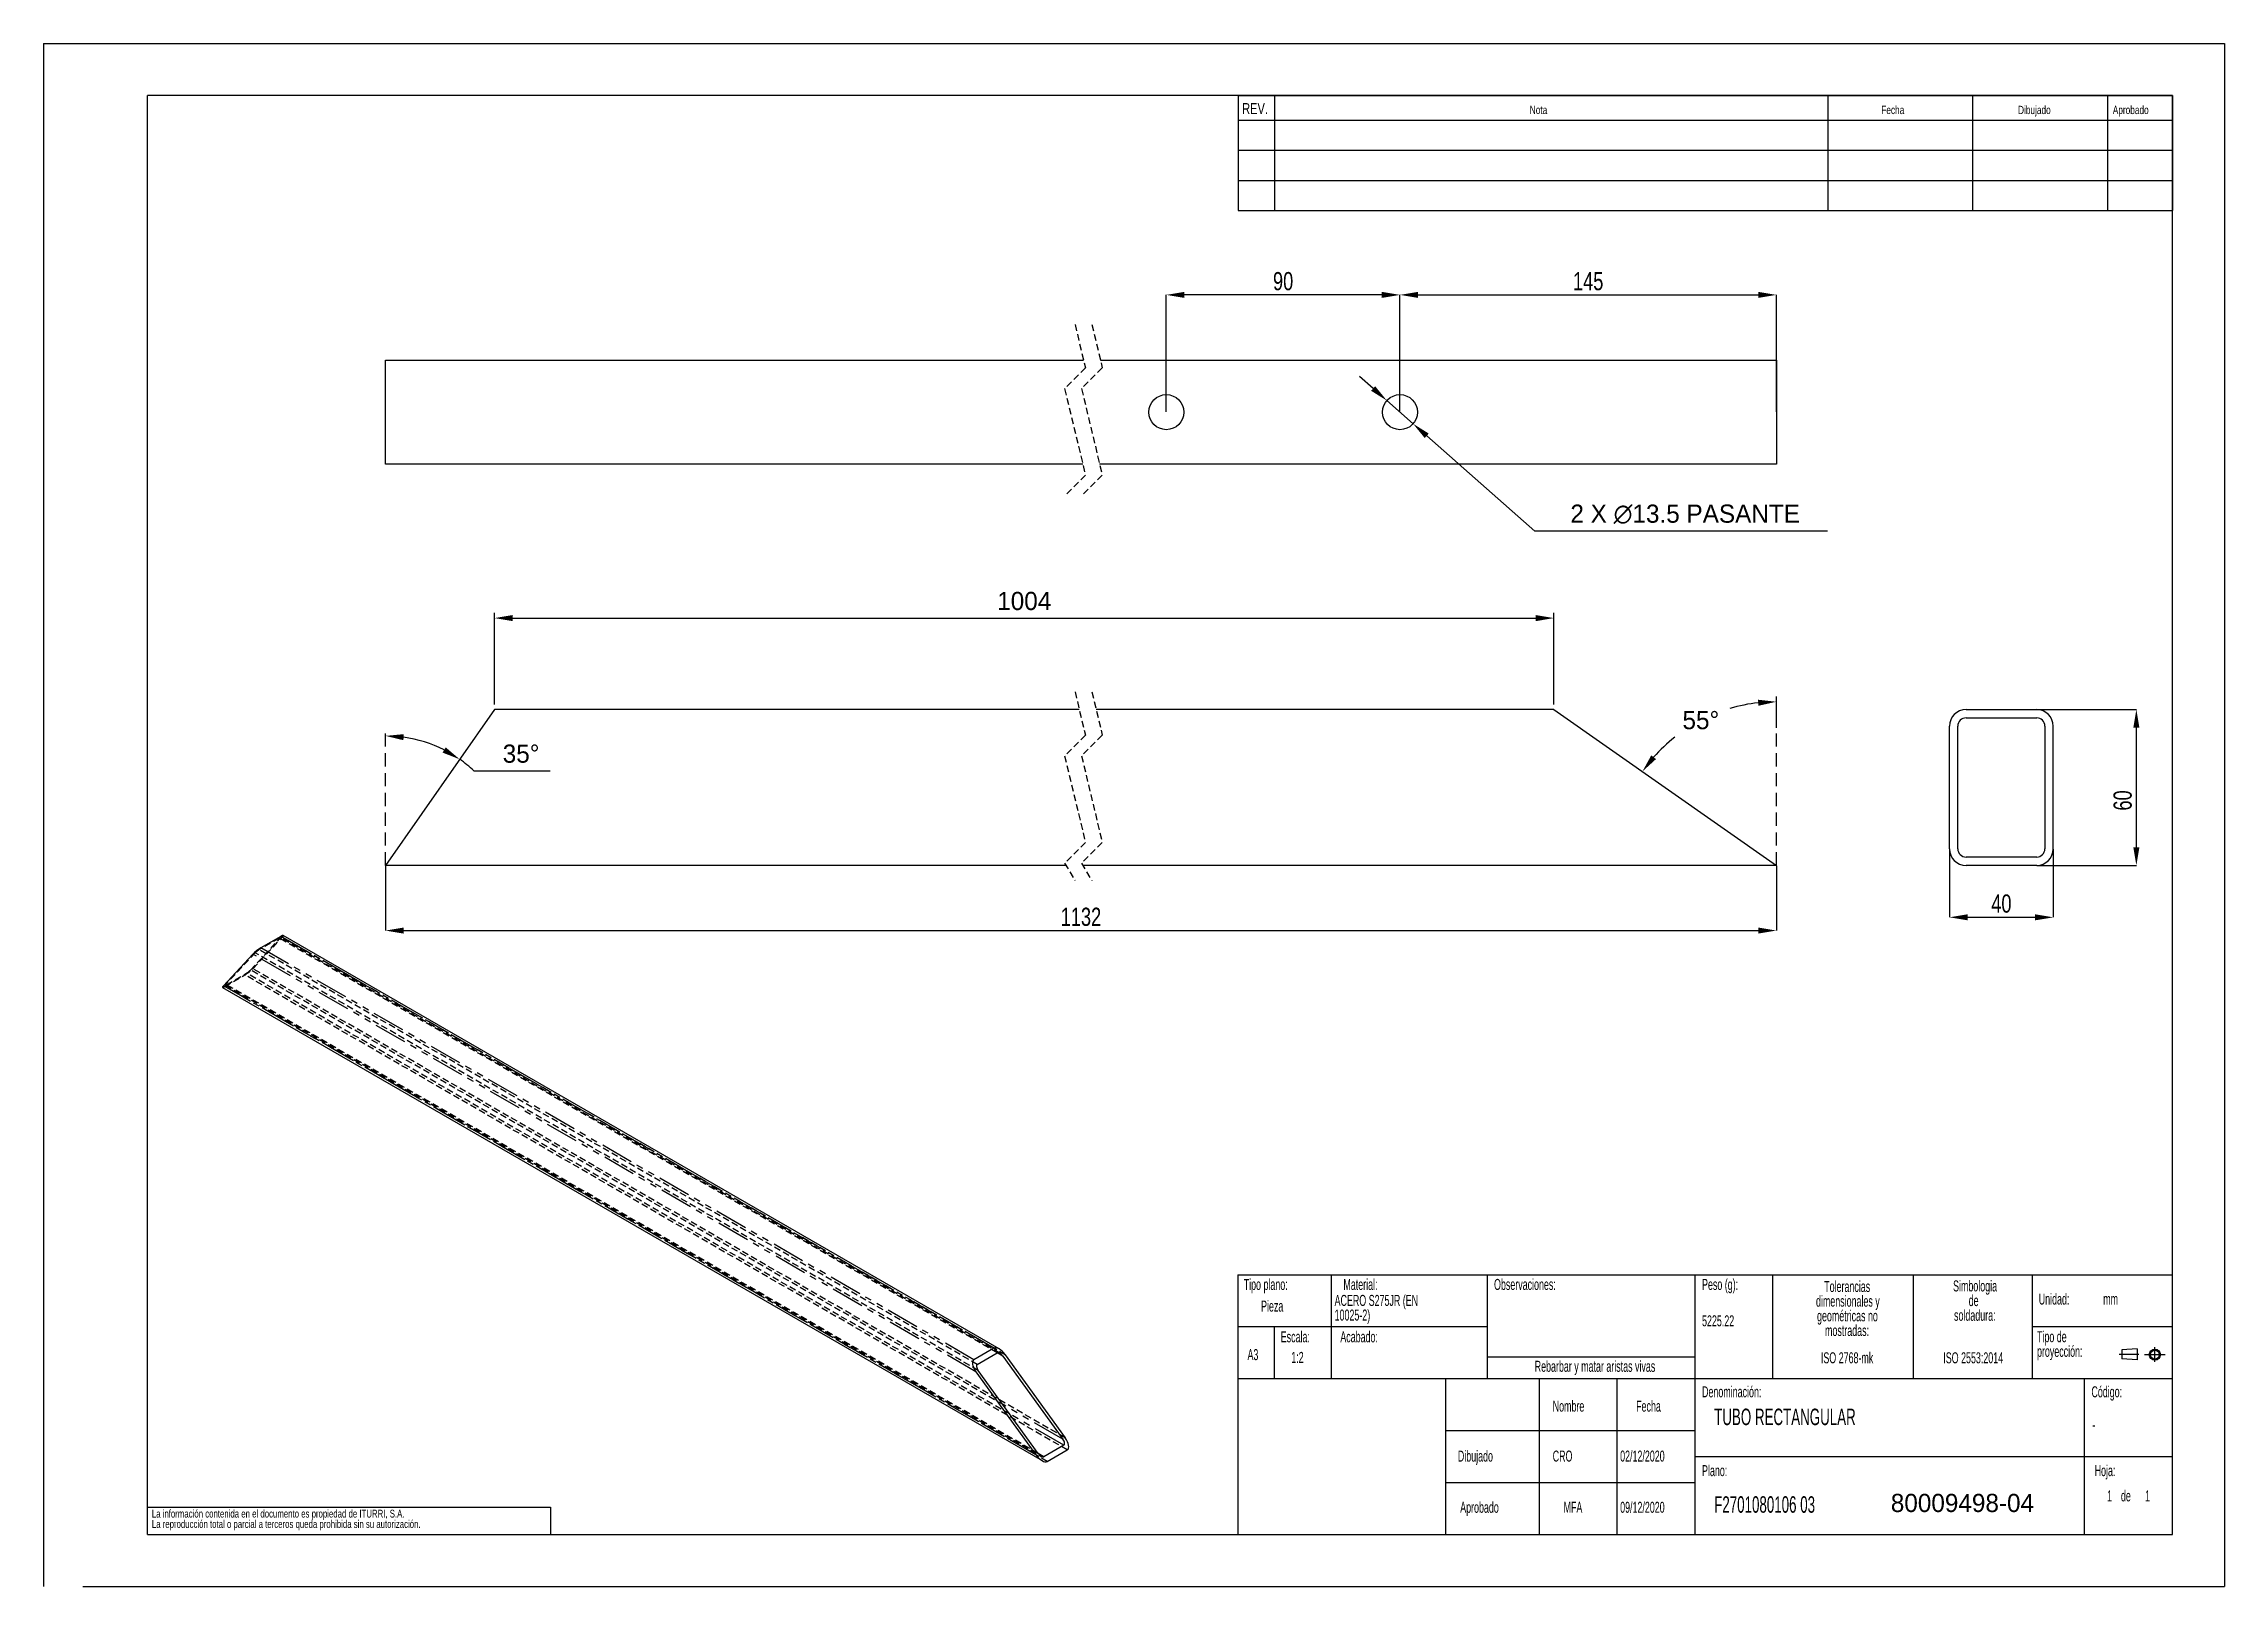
# Model space of a CAD drawing. Extents: x 0 to 1704, y 0 to 297.
# Drawn here: x 0 to 420, y 0 to 297 of the extents above; entities that cross this region are included whole.
import ezdxf

# ---------------------------------------------------------------- set-up
doc = ezdxf.new("R2010")
doc.units = 0
doc.header["$PDSIZE"] = -1
for name, pattern in [('SLD-CENTRADA-DOBLE', [12.7, 6.35, -1.27, 1.27, -1.27, 1.27, -1.27]), ('SLD-CENTRADA-TRAZOS-LARGOS', [19.05, 15.24, -1.27, 1.27, -1.27]), ('SLD-CONTINUA', [0]), ('SLD-DISCONTINUA', [1.905, 1.27, -0.635])]:
    doc.linetypes.add(name, pattern=pattern)
doc.layers.get('0').update_dxf_attribs({"linetype": 'CONTINUOUS'})
doc.layers.get('Defpoints').update_dxf_attribs({"linetype": 'CONTINUOUS'})
doc.layers.add('FORMATO', color=7, linetype='SLD-CONTINUA')
doc.layers.add('SLD-0', color=179, linetype='SLD-CONTINUA')
doc.styles.add('SLDTEXTSTYLE0', font='TXT', dxfattribs={"width": 0.605})
doc.styles.add('SLDTEXTSTYLE1', font='TXT', dxfattribs={"width": 0.75})
doc.dimstyles.new('ISO-25', dxfattribs={"dimtxt": 2.5, "dimasz": 2.5, "dimexe": 1.25, "dimexo": 0.625, "dimtad": 1, "dimdsep": 46, "dimtxsty": 'Standard', "dimcen": 2.5, "dimadec": 0, "dimazin": 0, "dimtfac": 1, "dimtmove": 0, "dimatfit": 3, "dimfxl": 1, "dimarcsym": 0})
doc.dimstyles.new('SLDDIMSTYLE0', dxfattribs={"dimtxt": 3.5, "dimasz": 3.5, "dimexe": 0, "dimexo": 0.0625, "dimgap": 0.875, "dimtad": 1, "dimdec": 1, "dimlfac": 2, "dimrnd": 1e-09, "dimzin": 12, "dimdsep": 46, "dimtxsty": 'SLDTEXTSTYLE1', "dimsah": 1, "dimcen": 0.09, "dimadec": 0, "dimazin": 0, "dimtfac": 1, "dimtdec": 1, "dimtofl": 0, "dimtmove": 0, "dimatfit": 3, "dimfxl": 1, "dimtolj": 1, "dimtzin": 12, "dimarcsym": 0})

msp = doc.modelspace()

# ---------------------------------------------------------------- texts
at = {"insert": (355.754, 17.808), "char_height": 3.5, "width": 30.0125, "attachment_point": 1}
msp.add_mtext('80009498-04', dxfattribs=at)
at = {"layer": 'FORMATO', "attachment_point": 1, "style": 'SLDTEXTSTYLE1'}
for s, insert, char_height in [('REV.', (230.836, 285.552), 2.1167), ('Nota', (286.224, 285.026), 1.5875), ('Fecha', (353.926, 285.026), 1.5875), ('Dibujado', (380.261, 285.026), 1.5875), ('Aprobado', (398.51, 285.026), 1.5875)]:
    msp.add_mtext(s, dxfattribs=dict(at, insert=insert, char_height=char_height))
at = {"layer": 'SLD-0', "style": 'SLDTEXTSTYLE0'}
for s, insert, char_height, attachment_point in [('Tipo plano:', (231.129, 59.181), 2.11667, 1), ('Tipo plano:', (231.129, 59.181), 2.11667, 1), ('Material:', (250.33, 59.181), 2.1167, 1), ('Material:', (250.33, 59.181), 2.1167, 1), ('Observaciones:', (279.339, 59.181), 2.11667, 1), ('Observaciones:', (279.339, 59.181), 2.11667, 1), ('Peso (g):', (319.403, 59.181), 2.1167, 1), ('Peso (g):', (319.403, 59.181), 2.1167, 1), ('Pieza', (234.473, 55.019), 2.1167, 1), ('Pieza', (234.473, 55.019), 2.1167, 1), ('Unidad:', (384.246, 56.371), 2.1167, 1), ('Unidad:', (384.246, 56.371), 2.1167, 1), ('mm', (396.662, 56.371), 2.1167, 1), ('mm', (396.662, 56.371), 2.1167, 1), ('5225.22', (319.403, 52.181), 2.1167, 1), ('5225.22', (319.403, 52.181), 2.1167, 1), ('Escala:', (238.263, 49.101), 2.1167, 1), ('Escala:', (238.263, 49.101), 2.1167, 1), ('Acabado:', (249.738, 49.101), 2.1167, 1), ('Acabado:', (249.738, 49.101), 2.1167, 1), ('A3', (231.859, 45.674), 2.1167, 1), ('A3', (231.859, 45.674), 2.1167, 1), ('1:2', (240.29, 45.135), 2.1167, 1), ('1:2', (240.29, 45.135), 2.1167, 1), ('Rebarbar y matar aristas vivas', (298.785, 43.424), 2.11667, 2), ('Rebarbar y matar aristas vivas', (298.785, 43.424), 2.11667, 2), ('ISO 2768-mk', (347.337, 45.06), 2.11667, 2), ('ISO 2768-mk', (347.337, 45.06), 2.11667, 2), ('ISO 2553:2014', (371.625, 45.06), 2.11667, 2), ('ISO 2553:2014', (371.625, 45.06), 2.11667, 2), ('Denominación:', (319.403, 38.514), 2.11667, 1), ('Denominación:', (319.403, 38.514), 2.11667, 1), ('Código:', (394.398, 38.514), 2.1167, 1), ('Código:', (394.398, 38.514), 2.1167, 1), ('Nombre', (290.638, 35.755), 2.1167, 1), ('Nombre', (290.638, 35.755), 2.1167, 1), ('Fecha', (306.708, 35.755), 2.1167, 1), ('Fecha', (306.708, 35.755), 2.1167, 1), ('TUBO RECTANGULAR', (321.739, 34.217), 3.175, 1), ('TUBO RECTANGULAR', (321.739, 34.217), 3.175, 1), ('-', (394.586, 32.193), 2.117, 1), ('-', (394.586, 32.193), 2.117, 1), ('Dibujado', (272.373, 26.14), 2.1167, 1), ('Dibujado', (272.373, 26.14), 2.1167, 1), ('CRO', (290.638, 26.14), 2.1167, 1), ('02/12/2020', (303.629, 26.14), 2.1167, 1), ('Plano:', (319.403, 23.338), 2.1167, 1), ('Plano:', (319.403, 23.338), 2.1167, 1), ('Hoja:', (395.014, 23.338), 2.1167, 1), ('Hoja:', (395.014, 23.338), 2.1167, 1), ('F2701080106 03', (321.739, 17.347), 3.175, 1), ('F2701080106 03', (321.739, 17.347), 3.175, 1), ('1', (397.413, 18.475), 2.117, 1), ('1', (397.413, 18.475), 2.117, 1), ('1', (397.413, 18.475), 2.117, 1), ('1', (397.413, 18.475), 2.117, 1), ('de', (400.078, 18.475), 2.1167, 1), ('de', (400.078, 18.475), 2.1167, 1), ('de', (400.078, 18.475), 2.1167, 1), ('de', (400.078, 18.475), 2.1167, 1), ('1', (404.731, 18.475), 2.117, 1), ('1', (404.731, 18.475), 2.117, 1), ('1', (404.731, 18.475), 2.117, 1), ('1', (404.731, 18.475), 2.117, 1), ('Aprobado', (272.825, 16.282), 2.1167, 1), ('Aprobado', (272.825, 16.282), 2.1167, 1), ('MFA', (292.735, 16.282), 2.1167, 1), ('09/12/2020', (303.629, 16.282), 2.1167, 1)]:
    msp.add_mtext(s, dxfattribs=dict(at, insert=insert, char_height=char_height, attachment_point=attachment_point))

# ---------------------------------------------------------------- blocks, each defined once
blk = doc.blocks.new('BLOQUE3')
at = {"color": 7, "linetype": 'SLD-CENTRADA-TRAZOS-LARGOS'}
for p, q in [((397.92, 130.06), (394.8, 130.06)), ((398.88, 130.02), (402.16, 130.02)), ((400.52, 128.85), (400.52, 131.19))]:
    blk.add_line(p, q, dxfattribs=at)
at = {"color": 7, "linetype": 'SLD-CONTINUA'}
for p, q in [((397.68, 130.95), (395.23, 130.77)), ((395.23, 130.77), (395.23, 129.34)), ((397.68, 130.95), (397.68, 129.16)), ((397.68, 129.16), (395.23, 129.34))]:
    blk.add_line(p, q, dxfattribs=at)
for radius in [0.892, 0.713]:
    blk.add_circle((400.52, 130.02), radius, dxfattribs=at)
blk = doc.blocks.new('SW_NOTE_0')
at = {"layer": 'SLD-0', "color": 0, "attachment_point": 2, "style": 'SLDTEXTSTYLE0'}
for s, insert, char_height in [('dimensionales y', (7.54, -0.09), 2.1167), ('Tolerancias', (7.41, 2.73), 2.1167), ('geométricas no', (7.46, -2.92), 2.1167), ('mostradas:', (7.38, -5.74), 2.117)]:
    blk.add_mtext(s, dxfattribs=dict(at, insert=insert, char_height=char_height))
blk = doc.blocks.new('SW_NOTE_0_1')
at = {"layer": 'SLD-0', "color": 0, "attachment_point": 1, "style": 'SLDTEXTSTYLE0'}
for s, insert, char_height in [('Tipo de', (0, 2.73), 2.117), ('proyección:', (0, -0.09), 2.1167)]:
    blk.add_mtext(s, dxfattribs=dict(at, insert=insert, char_height=char_height))
blk = doc.blocks.new('SW_NOTE_0_2')
at = {"layer": 'SLD-0', "color": 0, "char_height": 2.117, "attachment_point": 2, "style": 'SLDTEXTSTYLE0'}
for s, insert in [('Simbologia', (7.11, 2.73)), ('de', (6.84, -0.09)), ('soldadura:', (7.06, -2.92))]:
    blk.add_mtext(s, dxfattribs=dict(at, insert=insert))
blk = doc.blocks.new('SW_NOTE_0_3')
at = {"layer": 'SLD-0', "color": 0, "attachment_point": 1, "style": 'SLDTEXTSTYLE0'}
for s, insert, char_height in [('ACERO S275JR (EN', (0, 2.73), 2.1167), ('10025-2)', (0, -0.09), 2.117)]:
    blk.add_mtext(s, dxfattribs=dict(at, insert=insert, char_height=char_height))
blk = doc.blocks.new('SW_NOTE_0_4')
at = {"layer": 'SLD-0', "color": 0, "char_height": 1.5, "attachment_point": 1, "style": 'SLDTEXTSTYLE1'}
for s, insert in [('La información contenida en el documento es propiedad de ITURRI, S.A.', (0, 1.93)), ('La reproducción total o parcial a terceros queda prohibida sin su autorización.', (0, -0.07))]:
    blk.add_mtext(s, dxfattribs=dict(at, insert=insert))
blk = doc.blocks.new('SW_NOTE_0_5')
at = {"layer": 'SLD-0', "color": 0, "attachment_point": 2, "style": 'SLDTEXTSTYLE0'}
for s, insert, char_height in [('dimensionales y', (7.54, -0.09), 2.1167), ('Tolerancias', (7.41, 2.73), 2.1167), ('geométricas no', (7.46, -2.92), 2.1167), ('mostradas:', (7.38, -5.74), 2.117)]:
    blk.add_mtext(s, dxfattribs=dict(at, insert=insert, char_height=char_height))
blk = doc.blocks.new('SW_NOTE_0_6')
at = {"layer": 'SLD-0', "color": 0, "attachment_point": 1, "style": 'SLDTEXTSTYLE0'}
for s, insert, char_height in [('Tipo de', (0, 2.73), 2.117), ('proyección:', (0, -0.09), 2.1167)]:
    blk.add_mtext(s, dxfattribs=dict(at, insert=insert, char_height=char_height))
blk = doc.blocks.new('SW_NOTE_0_7')
at = {"layer": 'SLD-0', "color": 0, "char_height": 2.117, "attachment_point": 2, "style": 'SLDTEXTSTYLE0'}
for s, insert in [('Simbologia', (7.11, 2.73)), ('de', (6.84, -0.09)), ('soldadura:', (7.06, -2.92))]:
    blk.add_mtext(s, dxfattribs=dict(at, insert=insert))
blk = doc.blocks.new('SW_NOTE_0_8')
at = {"layer": 'SLD-0', "color": 0, "attachment_point": 1, "style": 'SLDTEXTSTYLE0'}
for s, insert, char_height in [('ACERO S275JR (EN', (0, 2.73), 2.1167), ('10025-2)', (0, -0.09), 2.117)]:
    blk.add_mtext(s, dxfattribs=dict(at, insert=insert, char_height=char_height))
blk = doc.blocks.new('SW_NOTE_0_9')
at = {"layer": 'SLD-0', "color": 0, "char_height": 1.5, "attachment_point": 1, "style": 'SLDTEXTSTYLE1'}
for s, insert in [('La información contenida en el documento es propiedad de ITURRI, S.A.', (0, 1.93)), ('La reproducción total o parcial a terceros queda prohibida sin su autorización.', (0, -0.07))]:
    blk.add_mtext(s, dxfattribs=dict(at, insert=insert))
blk = doc.blocks.new('*D25')
at = {"layer": 'Defpoints', "color": 0, "transparency": 16777216}
for p in [(65.84, 138.8), (333.72, 138.8), (333.72, 126.25)]:
    blk.add_point(p, dxfattribs=at)
at = {"layer": 'FORMATO', "color": 0, "lineweight": -2, "transparency": 16777216}
for p, q in [((65.84, 138.74), (65.84, 126.25)), ((333.72, 138.74), (333.72, 126.25)), ((69.34, 126.25), (330.22, 126.25))]:
    blk.add_line(p, q, dxfattribs=at)
at = {"layer": 'FORMATO', "color": 0, "transparency": 16777216}
for points in [[(69.34, 126.83), (69.34, 125.67), (65.84, 126.25)], [(330.22, 126.83), (330.22, 125.67), (333.72, 126.25)]]:
    blk.add_solid(points, dxfattribs=at)
at = {"layer": 'FORMATO', "color": 0, "transparency": 16777216, "insert": (199.78, 128.88), "char_height": 3.5, "attachment_point": 5, "style": 'SLDTEXTSTYLE1'}
blk.add_mtext('\\A1;1132', dxfattribs=at)
blk = doc.blocks.new('*D26')
at = {"color": 0, "lineweight": -2, "transparency": 16777216}
for p, q in [((86.84, 169.8), (86.84, 187.41)), ((90.34, 186.41), (287.37, 186.41)), ((290.87, 169.8), (290.87, 187.41))]:
    blk.add_line(p, q, dxfattribs=at)
at = {"color": 0, "transparency": 16777216}
for points in [[(90.34, 186.99), (90.34, 185.82), (86.84, 186.41)], [(287.37, 186.99), (287.37, 185.82), (290.87, 186.41)]]:
    blk.add_solid(points, dxfattribs=at)
at = {"layer": 'Defpoints', "color": 0, "transparency": 16777216}
for p in [(290.87, 186.41), (86.84, 168.8), (290.87, 168.8)]:
    blk.add_point(p, dxfattribs=at)
at = {"color": 0, "transparency": 16777216, "insert": (188.86, 189.68), "char_height": 3.5, "attachment_point": 5}
blk.add_mtext('1004', dxfattribs=at)
blk = doc.blocks.new('*D27')
at = {"color": 0, "lineweight": -2, "transparency": 16777216}
blk.add_line((82.85, 157.02), (97.57, 157.02), dxfattribs=at)
for start, end in [(63.0517, 81.9483), (46.9483, 55)]:
    blk.add_arc((65.84, 138.8), 24.93, start, end, dxfattribs=at)
at = {"color": 0, "transparency": 16777216}
for points in [[(69.29, 162.9), (69.37, 164.06), (65.84, 163.73)], [(77.43, 161.52), (76.83, 160.52), (80.14, 159.22)]]:
    blk.add_solid(points, dxfattribs=at)
at = {"layer": 'Defpoints', "color": 0, "transparency": 16777216}
for p in [(86.84, 168.8), (65.84, 164.28), (70.88, 163.21), (65.84, 138.8), (65.84, 138.8)]:
    blk.add_point(p, dxfattribs=at)
at = {"color": 0, "transparency": 16777216, "insert": (91.96, 160.29), "char_height": 3.5, "attachment_point": 5}
blk.add_mtext('35°', dxfattribs=at)
blk = doc.blocks.new('*D28')
at = {"color": 0, "lineweight": -2, "transparency": 16777216}
blk.add_line((333.72, 165.28), (333.72, 171.3), dxfattribs=at)
for start, end in [(96.3689, 106.4844), (128.4562, 138.6311)]:
    blk.add_arc((333.72, 138.8), 31.5, start, end, dxfattribs=at)
at = {"color": 0, "transparency": 16777216}
for points in [[(330.19, 170.69), (330.25, 169.53), (333.72, 170.3)], [(310.53, 159.26), (309.62, 159.98), (307.91, 156.87)]]:
    blk.add_solid(points, dxfattribs=at)
at = {"layer": 'Defpoints', "color": 0, "transparency": 16777216}
for p in [(290.87, 168.8), (323.81, 168.7), (333.72, 164.28), (333.72, 138.8), (333.72, 138.8)]:
    blk.add_point(p, dxfattribs=at)
at = {"color": 0, "transparency": 16777216, "insert": (319.17, 166.74), "char_height": 3.5, "attachment_point": 5}
blk.add_mtext('55°', dxfattribs=at)
blk = doc.blocks.new('*D29')
at = {"layer": 'Defpoints', "color": 0, "transparency": 16777216}
for p in [(333.72, 248.63), (261.22, 226.05), (333.72, 226.05)]:
    blk.add_point(p, dxfattribs=at)
at = {"layer": 'FORMATO', "color": 0, "lineweight": -2, "transparency": 16777216}
for p, q in [((261.22, 226.12), (261.22, 248.63)), ((264.72, 248.63), (330.22, 248.63)), ((333.72, 226.12), (333.72, 248.63))]:
    blk.add_line(p, q, dxfattribs=at)
at = {"layer": 'FORMATO', "color": 0, "transparency": 16777216}
for points in [[(264.72, 249.21), (264.72, 248.05), (261.22, 248.63)], [(330.22, 249.21), (330.22, 248.05), (333.72, 248.63)]]:
    blk.add_solid(points, dxfattribs=at)
at = {"layer": 'FORMATO', "color": 0, "transparency": 16777216, "insert": (297.47, 251.25), "char_height": 3.5, "attachment_point": 5, "style": 'SLDTEXTSTYLE1'}
blk.add_mtext('\\A1;145', dxfattribs=at)
blk = doc.blocks.new('*D30')
at = {"layer": 'Defpoints', "color": 0, "transparency": 16777216}
for p in [(216.22, 248.63), (216.22, 226.05), (261.22, 226.05)]:
    blk.add_point(p, dxfattribs=at)
at = {"layer": 'FORMATO', "color": 0, "lineweight": -2, "transparency": 16777216}
for p, q in [((216.22, 226.12), (216.22, 248.63)), ((257.72, 248.63), (219.72, 248.63)), ((261.22, 226.12), (261.22, 248.63))]:
    blk.add_line(p, q, dxfattribs=at)
at = {"layer": 'FORMATO', "color": 0, "transparency": 16777216}
for points in [[(219.72, 249.21), (219.72, 248.05), (216.22, 248.63)], [(257.72, 249.21), (257.72, 248.05), (261.22, 248.63)]]:
    blk.add_solid(points, dxfattribs=at)
at = {"layer": 'FORMATO', "color": 0, "transparency": 16777216, "insert": (238.72, 251.25), "char_height": 3.5, "attachment_point": 5, "style": 'SLDTEXTSTYLE1'}
blk.add_mtext('\\A1;90', dxfattribs=at)
blk = doc.blocks.new('*D31')
at = {"color": 0, "lineweight": -2, "transparency": 16777216}
for p, q in [((256.06, 230.6), (253.44, 232.92)), ((258.69, 228.29), (263.75, 223.82)), ((287.21, 203.12), (266.37, 221.5)), ((343.56, 203.12), (287.21, 203.12))]:
    blk.add_line(p, q, dxfattribs=at)
at = {"color": 0, "transparency": 16777216}
for points in [[(256.45, 231.04), (255.67, 230.16), (258.69, 228.29)], [(266.76, 221.94), (265.99, 221.07), (263.75, 223.82)]]:
    blk.add_solid(points, dxfattribs=at)
at = {"layer": 'Defpoints', "color": 0, "transparency": 16777216}
for p in [(258.69, 228.29), (263.75, 223.82)]:
    blk.add_point(p, dxfattribs=at)
at = {"color": 0, "transparency": 16777216, "insert": (316.15, 206.4), "char_height": 3.5, "attachment_point": 5}
blk.add_mtext('2 X ∅13.5 PASANTE', dxfattribs=at)
blk = doc.blocks.new('*D32')
at = {"layer": 'Defpoints', "color": 0, "transparency": 16777216}
for p in [(367.05, 142), (387.05, 142), (387.05, 128.8)]:
    blk.add_point(p, dxfattribs=at)
at = {"layer": 'FORMATO', "color": 0, "lineweight": -2, "transparency": 16777216}
for p, q in [((367.05, 141.94), (367.05, 128.8)), ((387.05, 141.94), (387.05, 128.8)), ((370.55, 128.8), (383.55, 128.8))]:
    blk.add_line(p, q, dxfattribs=at)
at = {"layer": 'FORMATO', "color": 0, "transparency": 16777216}
for points in [[(370.55, 129.38), (370.55, 128.22), (367.05, 128.8)], [(383.55, 129.38), (383.55, 128.22), (387.05, 128.8)]]:
    blk.add_solid(points, dxfattribs=at)
at = {"layer": 'FORMATO', "color": 0, "transparency": 16777216, "insert": (377.05, 131.43), "char_height": 3.5, "attachment_point": 5, "style": 'SLDTEXTSTYLE1'}
blk.add_mtext('\\A1;40', dxfattribs=at)
blk = doc.blocks.new('*D33')
at = {"layer": 'Defpoints', "color": 0, "transparency": 16777216}
for p in [(383.85, 168.8), (403.05, 168.8), (383.85, 138.8)]:
    blk.add_point(p, dxfattribs=at)
at = {"layer": 'FORMATO', "color": 0, "lineweight": -2, "transparency": 16777216}
for p, q in [((383.91, 168.8), (403.05, 168.8)), ((403.05, 142.3), (403.05, 165.3)), ((383.91, 138.8), (403.05, 138.8))]:
    blk.add_line(p, q, dxfattribs=at)
at = {"layer": 'FORMATO', "color": 0, "transparency": 16777216}
for points in [[(402.46, 165.3), (403.63, 165.3), (403.05, 168.8)], [(402.46, 142.3), (403.63, 142.3), (403.05, 138.8)]]:
    blk.add_solid(points, dxfattribs=at)
at = {"layer": 'FORMATO', "color": 0, "transparency": 16777216, "insert": (400.42, 151.3), "char_height": 3.5, "attachment_point": 5, "rotation": 90, "style": 'SLDTEXTSTYLE1'}
blk.add_mtext('\\A1;60', dxfattribs=at)

# ---------------------------------------------------------------- dimensions: what is measured, and where the dimension line sits
dim = msp.add_diameter_dim_2p(p1=(258.685, 228.286), p2=(263.747, 223.82), text='2 X <> PASANTE', dimstyle='ISO-25', override={"dimtxt": 3.5, "dimasz": 3.5, "dimexe": 1, "dimexo": 1, "dimgap": 1.524, "dimtih": 1, "dimtoh": 1, "dimdec": 1, "dimlfac": 2, "dimzin": 0, "dimtdec": 1, "dimtzin": 0})
dim.commit()
dim.dimension.update_dxf_attribs({"geometry": '*D31', "text_midpoint": (316.147, 203.121), "dimtype": 163})
dim = msp.add_linear_dim(base=(290.872, 186.408), p1=(86.845, 168.801), p2=(290.872, 168.801), text='1004', dimstyle='ISO-25', override={"dimtxt": 3.5, "dimasz": 3.5, "dimexe": 1, "dimexo": 1, "dimgap": 1.524, "dimtih": 1, "dimtoh": 1, "dimdec": 1, "dimlfac": 2, "dimzin": 0, "dimtdec": 1, "dimtzin": 0})
dim.commit()
dim.dimension.update_dxf_attribs({"geometry": '*D26', "text_midpoint": (188.858, 189.682)})
for base, line1, line2, picture, middle in [((70.879, 163.212), ((65.838, 138.801), (65.838, 164.276)), ((86.845, 168.801), (65.838, 138.801)), '*D27', (91.962, 160.29)), ((323.807, 168.705), ((290.872, 168.801), (333.716, 138.801)), ((333.716, 138.801), (333.716, 164.276)), '*D28', (319.17, 166.744))]:
    dim = msp.add_angular_dim_2l(base=base, line1=line1, line2=line2, dimstyle='ISO-25', override={"dimtxt": 3.5, "dimasz": 3.5, "dimexe": 1, "dimexo": 1, "dimgap": 1.524, "dimtih": 1, "dimtoh": 1, "dimdec": 1, "dimlfac": 2, "dimzin": 0, "dimtdec": 1, "dimtzin": 0})
    dim.commit()
    dim.dimension.update_dxf_attribs({"geometry": picture, "text_midpoint": middle})
at = {"layer": 'FORMATO', "color": 7}
for base, p2, picture, middle in [((216.216, 248.629), (216.216, 226.053), '*D30', (238.716, 251.254)), ((333.716, 248.629), (333.716, 226.053), '*D29', (297.466, 251.254))]:
    dim = msp.add_linear_dim(base=base, p1=(261.216, 226.053), p2=p2, dimstyle='SLDDIMSTYLE0', dxfattribs=at)
    dim.commit()
    dim.dimension.update_dxf_attribs({"geometry": picture, "text_midpoint": middle})
dim = msp.add_linear_dim(base=(403.048, 168.801), p1=(383.848, 138.801), p2=(383.848, 168.801), angle=90, dimstyle='SLDDIMSTYLE0', dxfattribs=at)
dim.commit()
dim.dimension.update_dxf_attribs({"geometry": '*D33', "text_midpoint": (403.048, 151.301), "dimtype": 160})
dim = msp.add_linear_dim(base=(333.716, 126.251), p1=(65.838, 138.801), p2=(333.716, 138.801), text='1132', dimstyle='SLDDIMSTYLE0', dxfattribs=at)
dim.commit()
dim.dimension.update_dxf_attribs({"geometry": '*D25', "text_midpoint": (199.777, 128.876)})
dim = msp.add_linear_dim(base=(387.048, 128.801), p1=(367.048, 142.001), p2=(387.048, 142.001), dimstyle='SLDDIMSTYLE0', dxfattribs=at)
dim.commit()
dim.dimension.update_dxf_attribs({"geometry": '*D32', "text_midpoint": (377.048, 128.801), "dimtype": 160})

# ---------------------------------------------------------------- linework, layer by layer
at = {"color": 7, "linetype": 'SLD-CONTINUA'}
for p, q in [((0, 297), (420, 297)), ((0, 297), (0, -0.001)), ((420, 297), (420, 0)), ((410, 287), (20, 287)), ((20, 10), (20, 287)), ((410, 10), (410, 287)), ((370.248, 168.801), (383.848, 168.801)), ((367.048, 142.001), (367.048, 165.601)), ((368.648, 142.001), (368.648, 165.601)), ((370.248, 167.201), (383.848, 167.201)), ((385.448, 165.601), (385.448, 142.001)), ((387.048, 142.001), (387.048, 165.601)), ((383.848, 140.401), (370.248, 140.401)), ((383.848, 138.801), (370.248, 138.801)), ((45.691, 125.134), (41.844, 122.913)), ((184.032, 45.704), (46.145, 125.304)), ((34.641, 115.64), (40.306, 121.712)), ((34.458, 115.313), (192.286, 24.201)), ((230, 60), (410, 60)), ((230, 60), (230, 10)), ((183.013, 45.86), (179.167, 43.639)), ((179.813, 42.743), (183.66, 44.964)), ((184.759, 44.329), (196.311, 28.319)), ((185.211, 44.591), (196.764, 28.58)), ((179.554, 41.325), (191.107, 25.315)), ((191.56, 25.576), (180.007, 41.586)), ((196.505, 27.162), (192.658, 24.941)), ((193.305, 24.046), (197.151, 26.266)), ((20, 10), (410, 10)), ((7.531, 0), (420, 0))]:
    msp.add_line(p, q, dxfattribs=at)
at = {"color": 7, "linetype": 'SLD-DISCONTINUA'}
for p, q in [((198.646, 242.929), (200.646, 234.591)), ((201.89, 242.929), (203.89, 234.591)), ((200.646, 234.591), (196.646, 230.591)), ((203.89, 234.591), (199.89, 230.591)), ((196.646, 230.591), (200.646, 213.916)), ((199.89, 230.591), (203.89, 213.916)), ((200.646, 213.916), (196.646, 209.916)), ((203.89, 213.916), (199.89, 209.916)), ((198.646, 172.213), (200.646, 163.875)), ((201.89, 172.213), (203.89, 163.875)), ((200.646, 163.875), (196.646, 159.875)), ((203.89, 163.875), (199.89, 159.875)), ((196.646, 159.875), (200.646, 143.2)), ((199.89, 159.875), (203.89, 143.2)), ((200.646, 143.2), (196.646, 139.2)), ((203.89, 143.2), (199.89, 139.2)), ((196.646, 139.2), (198.646, 135.863)), ((199.89, 139.2), (201.89, 135.863)), ((40.758, 121.973), (35.094, 115.901)), ((39.846, 118.645), (45.51, 124.716)), ((40.298, 118.906), (45.962, 124.977)), ((180.007, 41.586), (40.758, 121.973)), ((45.374, 124.794), (41.528, 122.574)), ((179.813, 42.743), (41.528, 122.574)), ((183.66, 44.964), (45.374, 124.794)), ((183.66, 44.964), (45.51, 124.716)), ((184.169, 44.886), (45.601, 124.88)), ((185.211, 44.591), (45.962, 124.977)), ((34.913, 115.483), (38.759, 117.704)), ((35.23, 115.823), (39.076, 118.044)), ((197.151, 26.266), (38.759, 117.704)), ((186.067, 33.188), (39.076, 118.044)), ((184.774, 34.979), (39.846, 118.645)), ((196.764, 28.58), (40.298, 118.906)), ((193.305, 24.046), (34.913, 115.483)), ((35.002, 115.738), (192.149, 25.019)), ((191.56, 25.576), (35.094, 115.901)), ((191.56, 25.576), (35.23, 115.823))]:
    msp.add_line(p, q, dxfattribs=at)
for p, q in [((65.838, 236.053), (200.295, 236.053)), ((65.838, 216.053), (65.838, 236.053)), ((203.54, 236.053), (333.716, 236.053)), ((333.716, 236.053), (333.716, 216.053)), ((200.134, 216.053), (65.838, 216.053)), ((333.716, 216.053), (203.378, 216.053)), ((86.845, 168.801), (65.838, 138.801)), ((199.465, 168.801), (86.845, 168.801)), ((290.872, 168.801), (202.709, 168.801)), ((290.872, 168.801), (333.716, 138.801)), ((196.885, 138.801), (65.838, 138.801)), ((333.716, 138.801), (200.13, 138.801))]:
    msp.add_line(p, q)
at = {"color": 7, "linetype": 'SLD-DISCONTINUA', "ltscale": 2}
for p, q in [((65.838, 138.801), (65.838, 164.276)), ((333.716, 138.801), (333.716, 164.276))]:
    msp.add_line(p, q, dxfattribs=at)
at = {"color": 8, "linetype": 'SLD-CENTRADA-DOBLE'}
for p, q in [((179.167, 43.639), (41.844, 122.913)), ((183.013, 45.86), (45.691, 125.134)), ((179.554, 41.325), (40.306, 121.712)), ((191.107, 25.315), (34.641, 115.64)), ((184.759, 44.329), (183.66, 44.964)), ((196.311, 28.319), (184.774, 34.979)), ((196.505, 27.162), (186.067, 33.188)), ((192.658, 24.941), (191.56, 25.576))]:
    msp.add_line(p, q, dxfattribs=at)
for centre in [(216.216, 226.053), (261.216, 226.053)]:
    msp.add_circle(centre, 3.375)
at = {"color": 7, "linetype": 'SLD-CONTINUA'}
for centre, radius, start, end in [((370.248, 165.601), 3.2, 90, 180), ((383.848, 165.601), 3.2, 0, 90), ((370.248, 165.601), 1.6, 90, 180), ((383.848, 165.601), 1.6, 0, 90), ((370.248, 142.001), 3.2, 180, 270), ((370.248, 142.001), 1.6, 180, 270), ((383.848, 142.001), 3.2, 270, 0), ((383.848, 142.001), 1.6, 270, 0)]:
    msp.add_arc(centre, radius, start, end, dxfattribs=at)
for centre, major_axis, ratio, start_param, end_param in [((41.211, 122.234), (1.098, 0.841), 0.1482848, 0.8467689, 2.4175652), ((45.057, 124.455), (1.098, 0.841), 0.1482848, 0.061452, 0.8467689), ((35.547, 116.163), (1.098, 0.841), 0.1482848, 2.4175652, 3.2030447), ((180.459, 41.848), (-1.346, 1.756), 0.4692746, 6.2217333, 7.7925296), ((180.459, 41.848), (-0.673, 0.878), 0.4692746, 6.2217333, 7.7925296), ((184.306, 44.068), (-1.346, 1.756), 0.4692746, 4.650937, 6.2217333), ((184.306, 44.068), (-0.673, 0.878), 0.4692746, 4.650937, 6.2217333), ((192.012, 25.837), (-1.346, 1.756), 0.4692746, 1.5093443, 3.0801406), ((192.012, 25.837), (-0.673, 0.878), 0.4692746, 1.5093443, 3.0801406), ((195.859, 28.058), (-0.673, 0.878), 0.4692746, 3.0801406, 4.650937), ((195.859, 28.058), (-1.346, 1.756), 0.4692746, 3.0801406, 4.650937)]:
    msp.add_ellipse(centre, major_axis=major_axis, ratio=ratio, start_param=start_param, end_param=end_param, dxfattribs=at)
at = {"color": 7, "linetype": 'SLD-DISCONTINUA'}
for centre, major_axis, start_param, end_param in [((41.211, 122.234), (0.549, 0.421), 0.8467689, 2.4175652), ((45.057, 124.455), (0.549, 0.421), 5.5591579, 7.1299542), ((45.057, 124.455), (1.098, 0.841), 5.5591579, 6.3446373), ((39.393, 118.383), (1.098, 0.841), 3.9883616, 5.5591579), ((39.393, 118.383), (0.549, 0.421), 3.9883616, 5.5591579), ((35.547, 116.163), (1.098, 0.841), 3.2030447, 3.9883616), ((35.547, 116.163), (0.549, 0.421), 2.4175652, 3.9883616)]:
    msp.add_ellipse(centre, major_axis=major_axis, ratio=0.1482848, start_param=start_param, end_param=end_param, dxfattribs=at)
at = {"layer": 'FORMATO'}
for p, q in [((230.091, 287), (410, 287)), ((230.091, 287), (230.091, 264.866)), ((237.034, 287), (237.034, 264.866)), ((343.657, 287), (343.657, 264.866)), ((371.462, 287), (371.462, 264.866)), ((397.513, 287), (397.513, 264.866)), ((410, 287), (410, 264.866)), ((230.091, 282.266), (410, 282.266)), ((230.091, 276.466), (410, 276.466)), ((230.091, 270.666), (410, 270.666)), ((230.091, 264.866), (410, 264.866))]:
    msp.add_line(p, q, dxfattribs=at)
at = {"layer": 'SLD-0'}
for p, q in [((248, 60), (248, 40)), ((278, 60), (278, 40)), ((318, 60), (318, 40)), ((333, 60), (333, 40)), ((360.082, 60), (360.082, 40)), ((383, 60), (383, 40)), ((230, 50), (248, 50)), ((237, 50), (237, 40)), ((248, 50), (278, 50)), ((383, 50), (410, 50)), ((278, 44.158), (318, 44.158)), ((230, 40), (410, 40)), ((270, 40), (270, 10)), ((288, 40), (288, 10)), ((303, 40), (303, 10)), ((318, 40), (318, 10)), ((393, 40), (393, 10)), ((270, 30), (318, 30)), ((318, 25), (393, 25)), ((393, 25), (410, 25)), ((270, 20), (318, 20)), ((20.002, 15.245), (97.629, 15.245)), ((97.629, 15.245), (97.629, 10))]:
    msp.add_line(p, q, dxfattribs=at)

# ---------------------------------------------------------------- block references
at = {"color": 7, "linetype": 'Continuous', "xscale": 1.2, "yscale": 1.2, "zscale": 1.2}
msp.add_blockref('BLOQUE3', (-74.011, -111.408), dxfattribs=at)
msp.add_blockref('BLOQUE3', (-74.011, -111.408), dxfattribs=at)
at = {"layer": 'SLD-0'}
for name, p in [('SW_NOTE_0', (339.945, 56.056)), ('SW_NOTE_0_5', (339.945, 56.056)), ('SW_NOTE_0_2', (364.873, 56.166)), ('SW_NOTE_0_7', (364.873, 56.166)), ('SW_NOTE_0_3', (248.635, 53.377)), ('SW_NOTE_0_8', (248.635, 53.377)), ('SW_NOTE_0_1', (383.914, 46.391)), ('SW_NOTE_0_6', (383.914, 46.391)), ('SW_NOTE_0_4', (20.838, 12.819)), ('SW_NOTE_0_9', (20.838, 12.819))]:
    msp.add_blockref(name, p, dxfattribs=at)

msp.set_redraw_order([(e.dxf.handle, doc.entitydb.next_handle()) for e in msp.query("TEXT MTEXT ATTDEF DIMENSION ARC_DIMENSION")])  # texts and dimensions are drawn at this point

doc.saveas('drawing.dxf')
